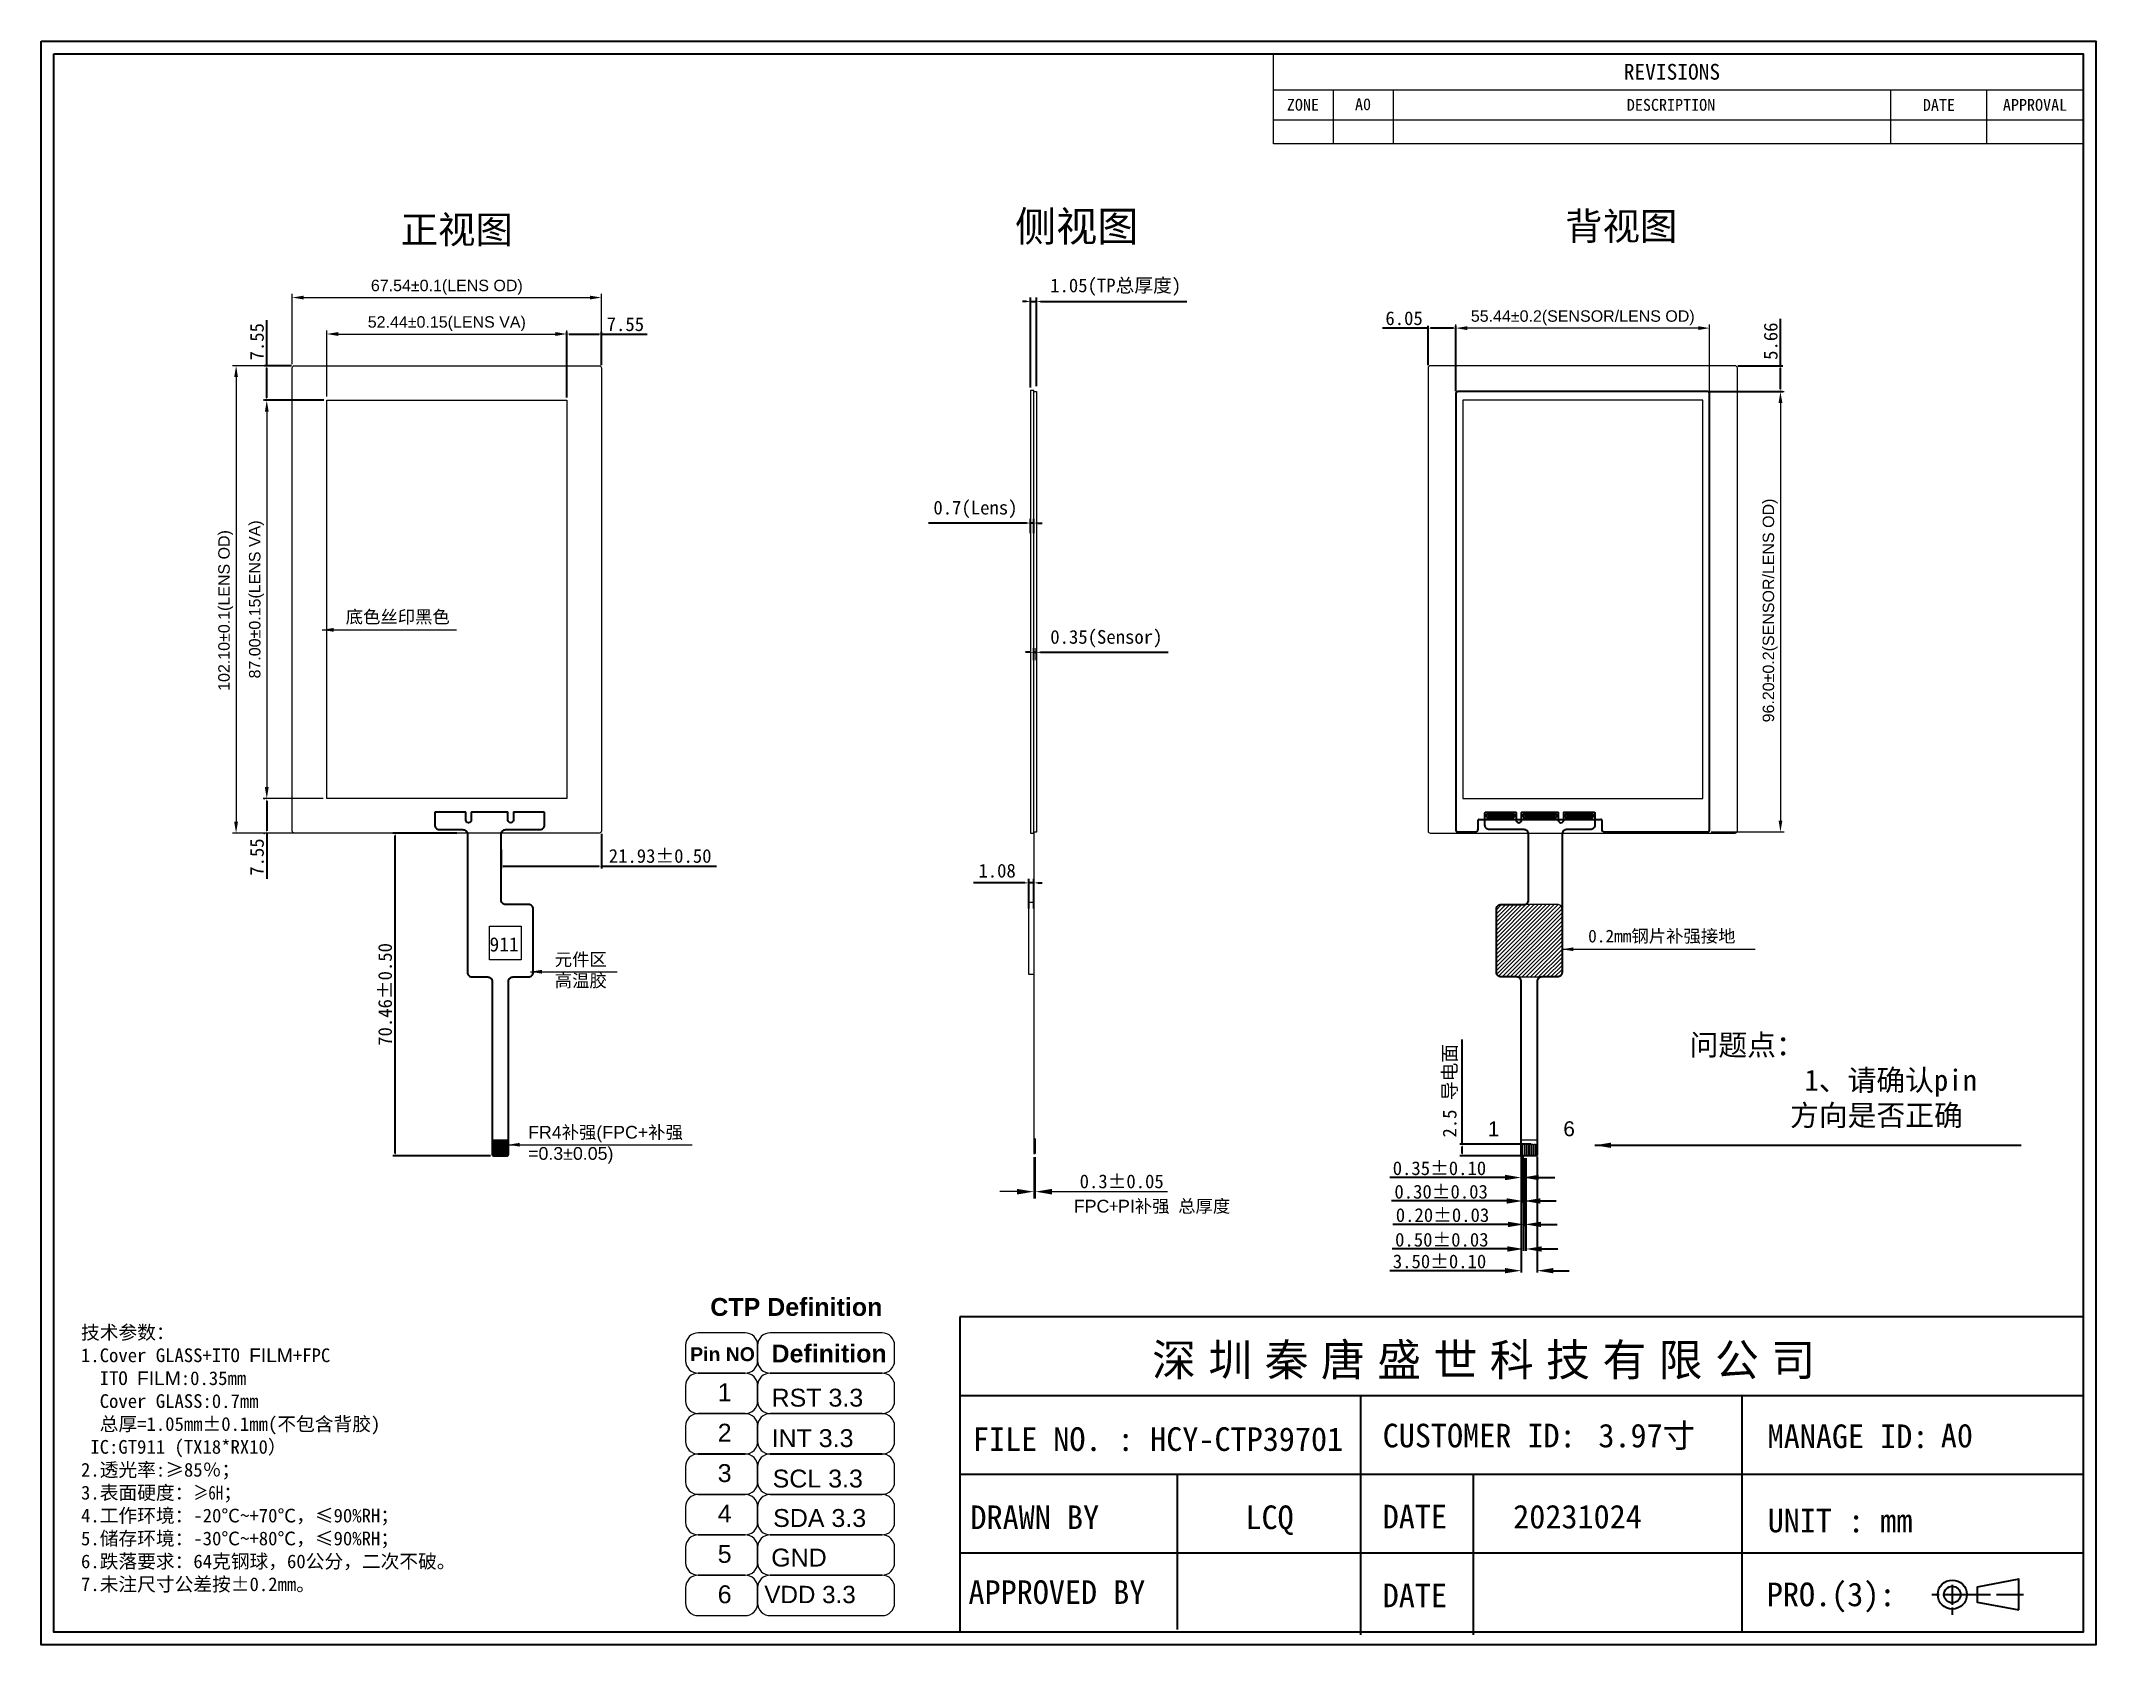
# Model space of a CAD drawing. Header units: millimetres. Extents: x 41784 to 43191, y -4854 to -4504.
# Drawn here: x 41784.4 to 42233.2, y -4854.3 to -4504 of the extents above; entities that cross this region are included whole.
import ezdxf
from ezdxf.lldxf.tags import DXFTag

# ---------------------------------------------------------------- set-up
doc = ezdxf.new("R2010")
doc.units = ezdxf.units.MM
doc.header["$MEASUREMENT"] = 0
doc.header["$PDMODE"] = 3
doc.header["$PDSIZE"] = 0.3125
doc.layers.get('0').update_dxf_attribs({"linetype": 'CONTINUOUS'})
doc.layers.get('Defpoints').update_dxf_attribs({"linetype": 'CONTINUOUS'})
for name, color, linetype in [('COVER LENS', 6, 'CONTINUOUS'), ('FPC', 3, 'CONTINUOUS'), ('sensor OD', 7, 'CONTINUOUS')]:
    doc.layers.add(name, color=color, linetype=linetype)
for name, color, linetype, lineweight in [('DIM', 4, 'CONTINUOUS', 9), ('dim-标注', 3, 'CONTINUOUS', 9), ('图框', 2, 'CONTINUOUS', 25), ('背胶', 2, 'CONTINUOUS', 18)]:
    doc.layers.add(name, color=color, linetype=linetype, lineweight=lineweight)
doc.styles.add('AAAAAA', font='arial.ttf')
doc.styles.add('Arial', font='arial.ttf', dxfattribs={"height": 2.5})
doc.styles.get("Standard").update_dxf_attribs({"font": 'simhei.ttf', "height": 3})
doc.styles.add('TITLE', font='arial.ttf')
doc.styles.add('宋', font='simsun.ttc')
doc.styles.add('宋体', font='', dxfattribs={"height": 3})
doc.styles.add('样式 1', font='arial.ttf', dxfattribs={"height": 3})
doc.styles.get('宋体').set_extended_font_data('SimSun')
tags = doc.linetypes.add('DASHDOT', pattern=[70, 31, -13, 13, -13]).pattern_tags.tags
tags[10:11] = [DXFTag(74, 4), DXFTag(75, 0), DXFTag(340, '0'), DXFTag(46, 0.0), DXFTag(50, 0.0), DXFTag(44, 0.0), DXFTag(45, 0.0)]
tags[8:9] = [DXFTag(74, 4), DXFTag(75, 0), DXFTag(340, '0'), DXFTag(46, 0.0), DXFTag(50, 0.0), DXFTag(44, 0.0), DXFTag(45, 0.0)]
tags[6:7] = [DXFTag(74, 4), DXFTag(75, 0), DXFTag(340, '0'), DXFTag(46, 0.0), DXFTag(50, 0.0), DXFTag(44, 0.0), DXFTag(45, 0.0)]
tags[4:5] = [DXFTag(74, 4), DXFTag(75, 0), DXFTag(340, '0'), DXFTag(46, 0.0), DXFTag(50, 0.0), DXFTag(44, 0.0), DXFTag(45, 0.0)]
doc.dimstyles.new('ISO-25$0', dxfattribs={"dimtxt": 5, "dimasz": 2.5, "dimexe": 0.8, "dimexo": 0.8, "dimtad": 1, "dimzin": 1, "dimdsep": 46, "dimtxsty": 'Arial', "dimcen": 0, "dimclrd": 256, "dimclre": 256, "dimadec": 0, "dimazin": 0, "dimtfac": 1, "dimtofl": 0, "dimtmove": 0, "dimatfit": 3, "dimfxl": 1, "dimtolj": 1, "dimlwd": 13, "dimlwe": 13, "dimarcsym": 0})
doc.dimstyles.new('ISO-25$7', dxfattribs={"dimscale": 0.5, "dimtxt": 2.5, "dimasz": 2, "dimexe": 0.65, "dimexo": 0, "dimtad": 0, "dimdsep": 46, "dimtxsty": 'TITLE', "dimcen": 1.6, "dimclrd": 7, "dimclre": 73, "dimclrt": 7, "dimazin": 0, "dimtfac": 1, "dimtofl": 0, "dimtmove": 0, "dimatfit": 0, "dimfxl": 1, "dimtolj": 1, "dimlwd": 9, "dimlwe": 9, "dimarcsym": 0})
doc.dimstyles.new('ISO-25_WS', dxfattribs={"dimscale": 1.8, "dimtxt": 5, "dimasz": 2.5, "dimexe": 1.25, "dimexo": 0.625, "dimtad": 1, "dimdsep": 46, "dimtxsty": 'Standard', "dimcen": 2.5, "dimadec": 0, "dimazin": 0, "dimtfac": 1, "dimtmove": 0, "dimatfit": 3, "dimfxl": 1, "dimtolj": 1, "dimtzin": 0, "dimarcsym": 0})
doc.dimstyles.get("Standard").update_dxf_attribs({"dimtxt": 0.18, "dimasz": 0.18, "dimexe": 0.18, "dimexo": 0.0625, "dimgap": 0.09, "dimtad": 0, "dimtih": 1, "dimtoh": 1, "dimdec": 4, "dimzin": 0, "dimdsep": 46, "dimtxsty": 'Standard', "dimcen": 0.09, "dimadec": 0, "dimazin": 0, "dimtfac": 1, "dimtdec": 4, "dimtofl": 0, "dimtmove": 0, "dimatfit": 3, "dimfxl": 1, "dimtolj": 1, "dimtzin": 0, "dimarcsym": 0})
doc.dimstyles.new('STANDARD$0', dxfattribs={"dimtxt": 3.5, "dimasz": 3.5, "dimexe": 0.4, "dimexo": 0.4, "dimgap": 0.4, "dimtad": 1, "dimzin": 0, "dimdsep": 46, "dimtxsty": '宋体', "dimcen": 0, "dimadec": 0, "dimazin": 0, "dimtfac": 1, "dimtofl": 0, "dimtmove": 0, "dimatfit": 3, "dimfxl": 1, "dimtolj": 1, "dimtzin": 0, "dimarcsym": 0})

msp = doc.modelspace()

# ---------------------------------------------------------------- texts
at = {"color": 3}
msp.add_text('911', height=3.1221, dxfattribs=at).set_placement((41882.308, -4702.87))
at = {"color": 7, "style": 'Arial'}
msp.add_text(' 深 圳 秦 唐 盛 世 科 技 有 限 公 司', height=7.01715, dxfattribs=at).set_placement((42024.298, -4795.575))
at = {"style": '宋体'}
for s, height, p in [('CUSTOMER ID:', 5.16309, (42077.384, -4811.187)), ('MANAGE ID:', 5.1631, (42161.464, -4811.343)), ('FILE NO. : ', 5.16309, (41987.884, -4811.962)), ('DRAWN BY', 5.1631, (41987.349, -4829.038)), ('DATE', 5.1631, (42077.393, -4828.895)), ('DATE', 5.1631, (42077.393, -4828.895)), ('UNIT : mm', 5.1631, (42161.464, -4829.745)), ('APPROVED BY', 5.16309, (41986.909, -4845.389)), ('DATE', 5.1631, (42077.393, -4846.105)), ('PRO.(3):', 5.1631, (42161.28, -4845.883))]:
    msp.add_text(s, height=height, dxfattribs=at).set_placement(p)
at = {"color": 4, "style": '宋体'}
for s, height, p in [('3.97寸', 5.1631, (42124.493, -4811.187)), ('A0', 5.1631, (42199.284, -4811.187)), ('HCY-CTP39701', 5.16309, (42026.602, -4811.962)), ('LCQ', 5.1631, (42047.406, -4829.038)), ('20231024', 5.1631, (42105.883, -4828.895))]:
    msp.add_text(s, height=height, dxfattribs=at).set_placement(p)
at = {"attachment_point": 1}
for s, insert, char_height, width in [('{\\fSimSun|b0|i0|c134|p54;正视图}', (41862.901, -4542.203), 5.98556, 24.40042), ('{\\fSimSun|b0|i0|c134|p54;侧视图}', (41997.088, -4541.188), 6.58411, 128.45945), ('{\\fSimSun|b0|i0|c134|p54;背视图}', (42117.242, -4541.444), 5.98556, 24.40042), ('{\\fSimSun|b0|i0|c134|p54;\\C1;问题点：\\P        1、请确认pin\\P       方向是否正确}', (42144.415, -4720.983), 4.60888, 186.22479)]:
    msp.add_mtext(s, dxfattribs=dict(at, insert=insert, char_height=char_height, width=width))
at = {"layer": 'DIM', "char_height": 2.7783, "width": 39.4889, "attachment_point": 4, "style": 'AAAAAA'}
for s, insert in [('{\\fSimHei|b0|i0|c134|p2;底色丝印黑色}', (41850.894, -4629.923)), ('{\\fSimSun|b0|i0|c134|p54;0.2mm钢片补强接地}', (42122.256, -4699.663)), ('{\\fSimHei|b0|i0|c134|p2;元件区\\P高温胶}', (41896.559, -4707.081)), ('FR4补强(FPC+补强=0.3%%P0.05)', (41890.738, -4745.088, -31.468)), ('FPC{\\fSimSun|b0|i0|c134|p34;+}PI{\\fSimSun|b0|i0|c134|p34;补强 总厚度}', (42009.927, -4758.663))]:
    msp.add_mtext(s, dxfattribs=dict(at, insert=insert))
at = {"layer": 'DIM', "color": 1, "lineweight": 0, "char_height": 3.25464, "width": 6.60497, "attachment_point": 1, "style": '宋体'}
for s, insert in [('{\\fArial|b0|i0|c0|p34;1}', (42100.353, -4739.969)), ('{\\fArial|b0|i0|c0|p34;6}', (42116.839, -4739.956))]:
    msp.add_mtext(s, dxfattribs=dict(at, insert=insert))
at = {"layer": 'DIM', "lineweight": 0, "style": '宋体'}
for s, insert, char_height, width, attachment_point in [('{\\fArial|b1|i0|c0|p34;CTP Definition}', (41930.525, -4778.558), 3.90647, 41.26587, 1), ('{\\fArial|b1|i0|c0|p34;Definition}', (41943.896, -4788.725), 3.90647, 26.08827, 1), ('{\\fArial|b1|i0|c0|p34;Pin\\fArial|b1|i0|c134|p34; \\fArial|b1|i0|c0|p34;NO\\fArial|b1|i0|c134|p34; }', (41926.139, -4789.321), 3.03264, 14.56666, 1), ('{\\fArial|b0|i0|c0|p34;1}', (41932.147, -4797.199), 3.90647, 7.92779, 1), ('{\\fArial|b0|i0|c0|p32;RST \\fArial|b0|i0|c186|p32;3.3}', (41943.908, -4802.338), 3.90647, 26.37488, 7), ('{\\fArial|b0|i0|c0|p34;2}', (41932.147, -4806.024), 3.90647, 7.92779, 1), ('{\\fArial|b0|i0|c0|p32;INT \\fArial|b0|i0|c186|p32;3.3}', (41943.908, -4811.18), 3.90647, 26.37488, 7), ('{\\fArial|b0|i0|c0|p34;3}', (41932.147, -4814.849), 3.90647, 7.92779, 1), ('{\\fArial|b0|i0|c0|p32;SCL \\fArial|b0|i0|c186|p32;3.3}', (41944.142, -4820.007), 3.90647, 26.37488, 7), ('{\\fArial|b0|i0|c0|p34;4}', (41932.147, -4823.674), 3.90647, 7.92779, 1), ('{\\fArial|b0|i0|c0|p32;SDA \\fArial|b0|i0|c186|p32;3.3}', (41944.25, -4828.623), 3.90647, 26.37488, 7), ('{\\fArial|b0|i0|c0|p34;5}', (41932.147, -4832.499), 3.90647, 7.92779, 1), ('{\\fArial|b0|i0|c0|p32;GND}', (41943.835, -4837.269), 3.90647, 26.37488, 7), ('{\\fArial|b0|i0|c0|p34;6}', (41932.147, -4841.328), 3.90647, 7.92779, 1), ('{\\fArial|b0|i0|c0|p32;\\H1.029x;VDD \\fArial|b0|i0|c186|p32;3.3}', (41942.343, -4845.263), 3.672, 26.37488, 7)]:
    msp.add_mtext(s, dxfattribs=dict(at, insert=insert, char_height=char_height, width=width, attachment_point=attachment_point))
at = {"layer": 'dim-标注', "color": 0, "lineweight": -3, "insert": (41793.085, -4784.572), "char_height": 3, "width": 164.57782, "attachment_point": 1, "style": '宋'}
msp.add_mtext('{\\C4;技术参数：\\P1.Cover GLASS+ITO \\A1;\\fArial|b0|i0|c0|p34;FILM\\A0;\\fSimSun|b0|i0|c134|p2;+FPC\\P  ITO \\A1;\\fArial|b0|i0|c0|p34;FILM\\A0;\\fSimSun|b0|i0|c134|p2;:0.35mm\\P  Cover GLASS:0.7mm \\P  总厚=1.05mm%%P0.1mm(不包含背胶)\\P IC:GT911 (TX18*RX10）\\P2.透光率:≥85％；\\P3.表面硬度：\\W0.8;≥6H\\W1;；\\P4.工作环境：-20℃~+70℃，≤90%RH；\\P5.储存环境：-30℃~+80℃，≤90%RH；\\P6.\\fnsimsun|b0|i0|c134|p49;跌落要求：64克钢球，60公分，二次不破。\\fSimSun|b0|i0|c134|p2;\\P7.未注尺寸公差按±0.2mm。}', dxfattribs=at)
at = {"layer": '图框', "lineweight": 5, "width": 14.99501, "attachment_point": 5, "style": '宋体'}
for s, insert, char_height in [('{\\C2;REVISIONS}', (42140.563, -4510.742), 3.44064), ('ZONE', (42059.967, -4517.94), 2.5805), ('A0', (42073.087, -4517.83), 2.5805), ('DESCRIPTION', (42140.356, -4517.958), 2.58048), ('DATE', (42198.871, -4517.958), 2.5805), ('APPROVAL', (42219.862, -4517.958), 2.5805)]:
    msp.add_mtext(s, dxfattribs=dict(at, insert=insert, char_height=char_height))

# ---------------------------------------------------------------- blocks, each defined once
blk = doc.blocks.new('*D196')
at = {"layer": 'Defpoints', "color": 0, "ltscale": 2}
for p in [(42000.49, -4609.28), (42000.49, -4612.61), (42001.19, -4612.61)]:
    blk.add_point(p, dxfattribs=at)
at = {"layer": 'DIM', "color": 0, "lineweight": -2, "ltscale": 2}
for p, q in [((42000.49, -4611.48), (42000.49, -4608.38)), ((42001.19, -4611.48), (42001.19, -4608.38)), ((41999.59, -4609.28), (41978.19, -4609.28)), ((42001.19, -4609.28), (42000.49, -4609.28)), ((42002.09, -4609.28), (42002.99, -4609.28))]:
    blk.add_line(p, q, dxfattribs=at)
at = {"layer": 'DIM', "color": 0, "ltscale": 2}
for points in [[(41999.59, -4609.13), (41999.59, -4609.43), (42000.49, -4609.28)], [(42002.09, -4609.13), (42002.09, -4609.43), (42001.19, -4609.28)]]:
    blk.add_solid(points, dxfattribs=at)
at = {"layer": 'DIM', "color": 0, "ltscale": 2, "insert": (41988.44, -4606.31), "char_height": 3, "attachment_point": 5}
blk.add_mtext('\\A1;0.7(Lens)', dxfattribs=at)
blk = doc.blocks.new('*D197')
at = {"layer": 'Defpoints', "color": 0, "ltscale": 2}
for p in [(42001.19, -4640.38), (42001.74, -4637.52), (42001.74, -4640.38)]:
    blk.add_point(p, dxfattribs=at)
at = {"layer": 'DIM', "color": 0, "lineweight": -2, "ltscale": 2}
for p, q in [((42000.29, -4637.52), (41999.39, -4637.52)), ((42001.19, -4639.25), (42001.19, -4636.62)), ((42001.19, -4637.52), (42001.74, -4637.52)), ((42001.74, -4639.25), (42001.74, -4636.62)), ((42002.64, -4637.52), (42030.51, -4637.52))]:
    blk.add_line(p, q, dxfattribs=at)
at = {"layer": 'DIM', "color": 0, "ltscale": 2}
for points in [[(42000.29, -4637.37), (42000.29, -4637.67), (42001.19, -4637.52)], [(42002.64, -4637.37), (42002.64, -4637.67), (42001.74, -4637.52)]]:
    blk.add_solid(points, dxfattribs=at)
at = {"layer": 'DIM', "color": 0, "ltscale": 2, "insert": (42017.03, -4634.55), "char_height": 3, "attachment_point": 5}
blk.add_mtext('\\A1;0.35(Sensor)', dxfattribs=at)
blk = doc.blocks.new('*D198')
at = {"layer": 'Defpoints', "color": 0}
for p in [(42001.19, -4746.97), (42001.49, -4746.97), (42001.19, -4755.33)]:
    blk.add_point(p, dxfattribs=at)
at = {"layer": 'DIM', "lineweight": 13}
for p, q in [((42001.19, -4747.77), (42001.19, -4756.83)), ((42001.49, -4747.77), (42001.49, -4756.83)), ((41997.49, -4755.33), (41993.79, -4755.33)), ((42005.19, -4755.33), (42030.37, -4755.33))]:
    blk.add_line(p, q, dxfattribs=at)
at = {"layer": 'DIM'}
for points in [[(41997.49, -4754.72), (41997.49, -4755.95), (42001.19, -4755.33)], [(42005.19, -4754.72), (42005.19, -4755.95), (42001.49, -4755.33)]]:
    blk.add_solid(points, dxfattribs=at)
at = {"layer": 'DIM', "color": 0, "insert": (42020.38, -4753.1), "char_height": 3, "attachment_point": 5, "style": '样式 1'}
blk.add_mtext('\\A1;{\\fSimSun|b0|i0|c134|p34;0.3%%p0.05}', dxfattribs=at)
blk = doc.blocks.new('*D199')
at = {"layer": 'Defpoints', "color": 0, "ltscale": 2}
for p in [(42001.74, -4560.89), (42000.49, -4580.8), (42001.74, -4580.52)]:
    blk.add_point(p, dxfattribs=at)
at = {"layer": 'DIM', "color": 0, "lineweight": -2, "ltscale": 2}
for p, q in [((41999.59, -4560.89), (41998.69, -4560.89)), ((42000.49, -4579.67), (42000.49, -4559.99)), ((42000.49, -4560.89), (42001.74, -4560.89)), ((42001.74, -4579.39), (42001.74, -4559.99)), ((42002.64, -4560.89), (42034.58, -4560.89))]:
    blk.add_line(p, q, dxfattribs=at)
at = {"layer": 'DIM', "color": 0, "ltscale": 2}
for points in [[(41999.59, -4560.74), (41999.59, -4561.04), (42000.49, -4560.89)], [(42002.64, -4560.74), (42002.64, -4561.04), (42001.74, -4560.89)]]:
    blk.add_solid(points, dxfattribs=at)
at = {"layer": 'DIM', "color": 0, "ltscale": 2, "insert": (42019.06, -4557.77), "char_height": 3, "attachment_point": 5}
blk.add_mtext('\\A1;1.05(TP总厚度)', dxfattribs=at)
blk = doc.blocks.new('*D200')
at = {"layer": 'Defpoints', "color": 0}
for p in [(42093.35, -4566.7), (42093.35, -4581.09), (42148.79, -4581.31)]:
    blk.add_point(p, dxfattribs=at)
at = {"layer": 'DIM', "lineweight": 13}
for p, q in [((42093.35, -4580.29), (42093.35, -4565.9)), ((42146.29, -4566.7), (42095.85, -4566.7)), ((42148.79, -4580.51), (42148.79, -4565.9))]:
    blk.add_line(p, q, dxfattribs=at)
at = {"layer": 'DIM'}
for points in [[(42095.85, -4566.29), (42095.85, -4567.12), (42093.35, -4566.7)], [(42146.29, -4566.29), (42146.29, -4567.12), (42148.79, -4566.7)]]:
    blk.add_solid(points, dxfattribs=at)
at = {"layer": 'DIM', "color": 0, "insert": (42121.08, -4564.44), "char_height": 2.5, "attachment_point": 5, "style": 'Arial'}
blk.add_mtext('\\A1;55.44%%P0.2(SENSOR/LENS OD)', dxfattribs=at)
blk = doc.blocks.new('*D201')
at = {"layer": 'Defpoints', "color": 0}
for p in [(42148.09, -4580.57), (42148.3, -4676.76), (42164.26, -4676.76)]:
    blk.add_point(p, dxfattribs=at)
at = {"layer": 'DIM', "lineweight": 13}
for p, q in [((42148.89, -4580.57), (42165.06, -4580.57)), ((42164.26, -4583.07), (42164.26, -4674.26)), ((42149.1, -4676.76), (42165.06, -4676.76))]:
    blk.add_line(p, q, dxfattribs=at)
at = {"layer": 'DIM'}
for points in [[(42163.85, -4583.07), (42164.68, -4583.07), (42164.26, -4580.57)], [(42163.85, -4674.26), (42164.68, -4674.26), (42164.26, -4676.76)]]:
    blk.add_solid(points, dxfattribs=at)
at = {"layer": 'DIM', "color": 0, "insert": (42162, -4628.38), "char_height": 2.5, "attachment_point": 5, "rotation": 90, "style": 'Arial'}
blk.add_mtext('\\A1;96.20%%P0.2(SENSOR/LENS OD)', dxfattribs=at)
blk = doc.blocks.new('*D211')
at = {"layer": 'Defpoints', "color": 0, "ltscale": 2}
for p in [(42000.11, -4687.88), (42000.11, -4694.62), (42001.19, -4694.62)]:
    blk.add_point(p, dxfattribs=at)
at = {"layer": '背胶', "color": 0, "lineweight": -2, "ltscale": 2}
for p, q in [((41999.21, -4687.88), (41988.04, -4687.88)), ((42000.11, -4693.49), (42000.11, -4686.98)), ((42001.19, -4687.88), (42000.11, -4687.88)), ((42001.19, -4693.49), (42001.19, -4686.98)), ((42002.09, -4687.88), (42002.99, -4687.88))]:
    blk.add_line(p, q, dxfattribs=at)
at = {"layer": '背胶', "color": 0, "ltscale": 2}
for points in [[(41999.21, -4687.73), (41999.21, -4688.03), (42000.11, -4687.88)], [(42002.09, -4687.73), (42002.09, -4688.03), (42001.19, -4687.88)]]:
    blk.add_solid(points, dxfattribs=at)
at = {"layer": '背胶', "color": 0, "ltscale": 2, "insert": (41993.17, -4685.24), "char_height": 3, "attachment_point": 5}
blk.add_mtext('\\A1;1.08', dxfattribs=at)
blk = doc.blocks.new('*D202')
at = {"layer": 'Defpoints', "color": 0}
for p in [(41899.2, -4567.99), (41846.76, -4582.46), (41899.2, -4582.46)]:
    blk.add_point(p, dxfattribs=at)
at = {"layer": 'DIM', "lineweight": 13}
for p, q in [((41846.76, -4581.66), (41846.76, -4567.19)), ((41849.26, -4567.99), (41896.7, -4567.99)), ((41899.2, -4581.66), (41899.2, -4567.19))]:
    blk.add_line(p, q, dxfattribs=at)
at = {"layer": 'DIM'}
for points in [[(41849.26, -4567.57), (41849.26, -4568.41), (41846.76, -4567.99)], [(41896.7, -4567.57), (41896.7, -4568.41), (41899.2, -4567.99)]]:
    blk.add_solid(points, dxfattribs=at)
at = {"layer": 'DIM', "color": 0, "insert": (41872.98, -4565.73), "char_height": 2.5, "attachment_point": 5, "style": 'Arial'}
blk.add_mtext('\\A1;52.44%%P0.15(LENS VA)', dxfattribs=at)
blk = doc.blocks.new('*D203')
at = {"layer": 'Defpoints', "color": 0}
for p in [(41906.75, -4560.03), (41839.21, -4575.41), (41906.75, -4575.41)]:
    blk.add_point(p, dxfattribs=at)
at = {"layer": 'DIM', "lineweight": 13}
for p, q in [((41839.21, -4574.61), (41839.21, -4559.23)), ((41906.75, -4574.61), (41906.75, -4559.23)), ((41841.71, -4560.03), (41904.25, -4560.03))]:
    blk.add_line(p, q, dxfattribs=at)
at = {"layer": 'DIM'}
for points in [[(41841.71, -4559.61), (41841.71, -4560.44), (41839.21, -4560.03)], [(41904.25, -4559.61), (41904.25, -4560.44), (41906.75, -4560.03)]]:
    blk.add_solid(points, dxfattribs=at)
at = {"layer": 'DIM', "color": 0, "insert": (41872.98, -4557.76), "char_height": 2.5, "attachment_point": 5, "style": 'Arial'}
blk.add_mtext('\\A1;67.54%%P0.1(LENS OD)', dxfattribs=at)
blk = doc.blocks.new('*D204')
at = {"layer": 'Defpoints', "color": 0}
for p in [(41846.76, -4582.46), (41833.66, -4669.46), (41846.76, -4669.46)]:
    blk.add_point(p, dxfattribs=at)
at = {"layer": 'DIM', "lineweight": 13}
for p, q in [((41845.96, -4582.46), (41832.86, -4582.46)), ((41833.66, -4584.96), (41833.66, -4666.96)), ((41845.96, -4669.46), (41832.86, -4669.46))]:
    blk.add_line(p, q, dxfattribs=at)
at = {"layer": 'DIM'}
for points in [[(41833.24, -4584.96), (41834.08, -4584.96), (41833.66, -4582.46)], [(41833.24, -4666.96), (41834.08, -4666.96), (41833.66, -4669.46)]]:
    blk.add_solid(points, dxfattribs=at)
at = {"layer": 'DIM', "color": 0, "insert": (41831.4, -4625.96), "char_height": 2.5, "attachment_point": 5, "rotation": 90, "style": 'Arial'}
blk.add_mtext('\\A1;87.00%%P0.15(LENS VA)', dxfattribs=at)
blk = doc.blocks.new('*D205')
at = {"layer": 'Defpoints', "color": 0}
for p in [(41839.71, -4574.91), (41826.96, -4677.01), (41845.72, -4677.01)]:
    blk.add_point(p, dxfattribs=at)
at = {"layer": 'DIM', "lineweight": 13}
for p, q in [((41838.91, -4574.91), (41826.16, -4574.91)), ((41826.96, -4577.41), (41826.96, -4674.51)), ((41844.92, -4677.01), (41826.16, -4677.01))]:
    blk.add_line(p, q, dxfattribs=at)
at = {"layer": 'DIM'}
for points in [[(41826.54, -4577.41), (41827.37, -4577.41), (41826.96, -4574.91)], [(41826.54, -4674.51), (41827.37, -4674.51), (41826.96, -4677.01)]]:
    blk.add_solid(points, dxfattribs=at)
at = {"layer": 'DIM', "color": 0, "insert": (41824.69, -4628.38), "char_height": 2.5, "attachment_point": 5, "rotation": 90, "style": 'Arial'}
blk.add_mtext('\\A1;102.10%%P0.1(LENS OD)', dxfattribs=at)
blk = doc.blocks.new('*D206')
at = {"layer": 'Defpoints', "color": 0}
for p in [(42107.63, -4747.26), (42107.98, -4747.26), (42107.63, -4752.24)]:
    blk.add_point(p, dxfattribs=at)
at = {"layer": 'DIM', "color": 0, "lineweight": -2}
for p, q in [((42107.63, -4747.66), (42107.63, -4752.64)), ((42107.98, -4747.66), (42107.98, -4752.64))]:
    blk.add_line(p, q, dxfattribs=at)
at = {"layer": 'DIM', "color": 4, "lineweight": -2}
for p, q in [((42104.13, -4752.24), (42078.92, -4752.24)), ((42111.48, -4752.24), (42114.98, -4752.24))]:
    blk.add_line(p, q, dxfattribs=at)
at = {"layer": 'DIM', "color": 4}
for points in [[(42104.13, -4751.65), (42104.13, -4752.82), (42107.63, -4752.24)], [(42111.48, -4751.65), (42111.48, -4752.82), (42107.98, -4752.24)]]:
    blk.add_solid(points, dxfattribs=at)
at = {"layer": 'DIM', "color": 4, "insert": (42089.78, -4750.23), "char_height": 3, "attachment_point": 5, "style": '宋体'}
blk.add_mtext('\\A1;0.35±0.10', dxfattribs=at)
blk = doc.blocks.new('*D207')
at = {"layer": 'Defpoints', "color": 0}
for p in [(42107.98, -4747.58), (42108.28, -4747.58), (42107.98, -4757.37)]:
    blk.add_point(p, dxfattribs=at)
at = {"layer": 'DIM', "color": 0, "lineweight": -2}
for p, q in [((42107.98, -4747.98), (42107.98, -4757.77)), ((42108.28, -4747.98), (42108.28, -4757.77))]:
    blk.add_line(p, q, dxfattribs=at)
at = {"layer": 'DIM', "color": 4, "lineweight": -2}
for p, q in [((42104.48, -4757.37), (42079.32, -4757.37)), ((42111.78, -4757.37), (42115.28, -4757.37))]:
    blk.add_line(p, q, dxfattribs=at)
at = {"layer": 'DIM', "color": 4}
for points in [[(42104.48, -4756.78), (42104.48, -4757.95), (42107.98, -4757.37)], [(42111.78, -4756.78), (42111.78, -4757.95), (42108.28, -4757.37)]]:
    blk.add_solid(points, dxfattribs=at)
at = {"layer": 'DIM', "color": 4, "insert": (42090.15, -4755.36), "char_height": 3, "attachment_point": 5, "style": '宋体'}
blk.add_mtext('\\A1;0.30±0.03', dxfattribs=at)
blk = doc.blocks.new('*D208')
at = {"layer": 'Defpoints', "color": 0}
for p in [(42108.28, -4747.58), (42108.48, -4747.58), (42108.28, -4762.48)]:
    blk.add_point(p, dxfattribs=at)
at = {"layer": 'DIM', "color": 0, "lineweight": -2}
for p, q in [((42108.28, -4747.98), (42108.28, -4762.88)), ((42108.48, -4747.98), (42108.48, -4762.88))]:
    blk.add_line(p, q, dxfattribs=at)
at = {"layer": 'DIM', "color": 4, "lineweight": -2}
for p, q in [((42104.78, -4762.48), (42079.62, -4762.48)), ((42111.98, -4762.48), (42115.48, -4762.48))]:
    blk.add_line(p, q, dxfattribs=at)
at = {"layer": 'DIM', "color": 4}
for points in [[(42104.78, -4761.9), (42104.78, -4763.07), (42108.28, -4762.48)], [(42111.98, -4761.9), (42111.98, -4763.07), (42108.48, -4762.48)]]:
    blk.add_solid(points, dxfattribs=at)
at = {"layer": 'DIM', "color": 4, "insert": (42090.45, -4760.47), "char_height": 3, "attachment_point": 5, "style": '宋体'}
blk.add_mtext('\\A1;0.20±0.03', dxfattribs=at)
blk = doc.blocks.new('*D209')
at = {"layer": 'Defpoints', "color": 0}
for p in [(42108.13, -4747.58), (42108.63, -4747.58), (42108.13, -4767.85)]:
    blk.add_point(p, dxfattribs=at)
at = {"layer": 'DIM', "color": 0, "lineweight": -2}
for p, q in [((42108.13, -4747.98), (42108.13, -4768.25)), ((42108.63, -4747.98), (42108.63, -4768.25))]:
    blk.add_line(p, q, dxfattribs=at)
at = {"layer": 'DIM', "color": 4, "lineweight": -2}
for p, q in [((42104.63, -4767.85), (42079.47, -4767.85)), ((42112.13, -4767.85), (42115.63, -4767.85))]:
    blk.add_line(p, q, dxfattribs=at)
at = {"layer": 'DIM', "color": 4}
for points in [[(42104.63, -4767.27), (42104.63, -4768.44), (42108.13, -4767.85)], [(42112.13, -4767.27), (42112.13, -4768.44), (42108.63, -4767.85)]]:
    blk.add_solid(points, dxfattribs=at)
at = {"layer": 'DIM', "color": 4, "insert": (42090.3, -4765.85), "char_height": 3, "attachment_point": 5, "style": '宋体'}
blk.add_mtext('\\A1;0.50±0.03', dxfattribs=at)
blk = doc.blocks.new('*D210')
at = {"layer": 'Defpoints', "color": 0}
for p in [(42107.63, -4747.26), (42111.13, -4747.28), (42107.63, -4772.59)]:
    blk.add_point(p, dxfattribs=at)
at = {"layer": 'DIM', "color": 0, "lineweight": -2}
for p, q in [((42107.63, -4747.66), (42107.63, -4772.99)), ((42111.13, -4747.68), (42111.13, -4772.99))]:
    blk.add_line(p, q, dxfattribs=at)
at = {"layer": 'DIM', "color": 4, "lineweight": -2}
for p, q in [((42104.13, -4772.59), (42078.97, -4772.59)), ((42114.63, -4772.59), (42118.13, -4772.59))]:
    blk.add_line(p, q, dxfattribs=at)
at = {"layer": 'DIM', "color": 4}
for points in [[(42104.13, -4772.01), (42104.13, -4773.17), (42107.63, -4772.59)], [(42114.63, -4772.01), (42114.63, -4773.17), (42111.13, -4772.59)]]:
    blk.add_solid(points, dxfattribs=at)
at = {"layer": 'DIM', "color": 4, "insert": (42089.8, -4770.58), "char_height": 3, "attachment_point": 5, "style": '宋体'}
blk.add_mtext('\\A1;3.50±0.10', dxfattribs=at)
blk = doc.blocks.new('*D212')
at = {"layer": 'Defpoints', "color": 0, "ltscale": 2}
for p in [(42094.75, -4744.98), (42110.45, -4744.98), (42110.45, -4747.48)]:
    blk.add_point(p, dxfattribs=at)
at = {"layer": 'DIM', "color": 0, "lineweight": -2, "ltscale": 2}
for p, q in [((42094.75, -4744.98), (42094.75, -4722.09)), ((42109.83, -4744.98), (42094.25, -4744.98)), ((42109.83, -4747.48), (42094.25, -4747.48)), ((42094.75, -4746.98), (42094.75, -4745.48))]:
    blk.add_line(p, q, dxfattribs=at)
at = {"layer": 'DIM', "color": 0, "ltscale": 2}
for points in [[(42094.67, -4745.48), (42094.84, -4745.48), (42094.75, -4744.98)], [(42094.67, -4746.98), (42094.84, -4746.98), (42094.75, -4747.48)]]:
    blk.add_solid(points, dxfattribs=at)
at = {"layer": 'DIM', "color": 0, "ltscale": 2, "insert": (42092.16, -4733.29), "char_height": 3, "attachment_point": 5, "rotation": 90}
blk.add_mtext('\\A1;2.5 导电面', dxfattribs=at)
blk = doc.blocks.new('*D193')
at = {"layer": 'Defpoints', "color": 0, "ltscale": 2}
for p in [(41861.71, -4677.01), (41875.77, -4677.01), (41883.12, -4747.48)]:
    blk.add_point(p, dxfattribs=at)
at = {"layer": 'DIM', "color": 0, "lineweight": -2, "ltscale": 2}
for p, q in [((41875.14, -4677.01), (41861.21, -4677.01)), ((41861.71, -4746.98), (41861.71, -4677.51)), ((41882.49, -4747.48), (41861.21, -4747.48))]:
    blk.add_line(p, q, dxfattribs=at)
at = {"layer": 'DIM', "color": 0, "ltscale": 2}
for points in [[(41861.63, -4677.51), (41861.8, -4677.51), (41861.71, -4677.01)], [(41861.63, -4746.98), (41861.8, -4746.98), (41861.71, -4747.48)]]:
    blk.add_solid(points, dxfattribs=at)
at = {"layer": 'DIM', "color": 0, "ltscale": 2, "insert": (41859.51, -4712.25), "char_height": 3, "attachment_point": 5, "rotation": 90}
blk.add_mtext('\\A1;70.46±0.50', dxfattribs=at)
blk = doc.blocks.new('*D194')
at = {"layer": 'Defpoints', "color": 0, "ltscale": 2}
for p in [(41884.82, -4679.93), (41906.75, -4676.51), (41906.75, -4684.22)]:
    blk.add_point(p, dxfattribs=at)
at = {"layer": 'DIM', "color": 0, "lineweight": -2, "ltscale": 2}
for p, q in [((41884.82, -4680.56), (41884.82, -4684.72)), ((41906.75, -4677.14), (41906.75, -4684.72)), ((41885.32, -4684.22), (41906.25, -4684.22)), ((41906.75, -4684.22), (41931.89, -4684.22))]:
    blk.add_line(p, q, dxfattribs=at)
at = {"layer": 'DIM', "color": 0, "ltscale": 2}
for points in [[(41885.32, -4684.14), (41885.32, -4684.31), (41884.82, -4684.22)], [(41906.25, -4684.14), (41906.25, -4684.31), (41906.75, -4684.22)]]:
    blk.add_solid(points, dxfattribs=at)
at = {"layer": 'DIM', "color": 0, "ltscale": 2, "insert": (41919.57, -4682.02), "char_height": 3, "attachment_point": 5}
blk.add_mtext('\\A1;21.93±0.50', dxfattribs=at)
blk = doc.blocks.new('*D195')
at = {"layer": 'Defpoints', "color": 0, "linetype": 'ByBlock', "ltscale": 2}
for p in [(41833.66, -4669.46), (41833.66, -4677.01), (41833.66, -4677.01)]:
    blk.add_point(p, dxfattribs=at)
at = {"layer": 'DIM', "color": 0, "linetype": 'ByBlock', "lineweight": -2, "ltscale": 2}
for p, q in [((41833.03, -4669.46), (41833.16, -4669.46)), ((41833.03, -4677.01), (41833.16, -4677.01))]:
    blk.add_line(p, q, dxfattribs=at)
at = {"layer": 'DIM', "color": 0, "lineweight": -2, "ltscale": 2}
for p, q in [((41833.66, -4669.96), (41833.66, -4676.51)), ((41833.66, -4677.01), (41833.66, -4686.97))]:
    blk.add_line(p, q, dxfattribs=at)
at = {"layer": 'DIM', "color": 0, "linetype": 'ByBlock', "ltscale": 2}
for points in [[(41833.58, -4669.96), (41833.74, -4669.96), (41833.66, -4669.46)], [(41833.58, -4676.51), (41833.74, -4676.51), (41833.66, -4677.01)]]:
    blk.add_solid(points, dxfattribs=at)
at = {"layer": 'DIM', "color": 0, "linetype": 'ByBlock', "ltscale": 2, "insert": (41831.53, -4682.24), "char_height": 3, "attachment_point": 5, "rotation": 90}
blk.add_mtext('\\A1;7.55', dxfattribs=at)
blk = doc.blocks.new('*D214')
at = {"layer": 'Defpoints', "color": 0, "linetype": 'ByBlock', "ltscale": 2}
for p in [(41906.75, -4567.99), (41906.75, -4575.41), (41899.2, -4582.46)]:
    blk.add_point(p, dxfattribs=at)
at = {"layer": 'DIM', "color": 0, "linetype": 'ByBlock', "lineweight": -2, "ltscale": 2}
for p, q in [((41899.2, -4581.84), (41899.2, -4567.49)), ((41906.75, -4574.79), (41906.75, -4567.49))]:
    blk.add_line(p, q, dxfattribs=at)
at = {"layer": 'DIM', "color": 0, "lineweight": -2, "ltscale": 2}
for p, q in [((41899.7, -4567.99), (41906.25, -4567.99)), ((41906.75, -4567.99), (41916.71, -4567.99))]:
    blk.add_line(p, q, dxfattribs=at)
at = {"layer": 'DIM', "color": 0, "linetype": 'ByBlock', "ltscale": 2}
for points in [[(41899.7, -4567.91), (41899.7, -4568.07), (41899.2, -4567.99)], [(41906.25, -4567.91), (41906.25, -4568.07), (41906.75, -4567.99)]]:
    blk.add_solid(points, dxfattribs=at)
at = {"layer": 'DIM', "color": 0, "linetype": 'ByBlock', "ltscale": 2, "insert": (41911.98, -4565.87), "char_height": 3, "attachment_point": 5}
blk.add_mtext('\\A1;7.55', dxfattribs=at)
blk = doc.blocks.new('*D215')
at = {"layer": 'Defpoints', "color": 0, "linetype": 'ByBlock', "ltscale": 2}
for p in [(41833.66, -4574.91), (41839.71, -4574.91), (41846.76, -4582.46)]:
    blk.add_point(p, dxfattribs=at)
at = {"layer": 'DIM', "color": 0, "lineweight": -2, "ltscale": 2}
for p, q in [((41833.66, -4574.91), (41833.66, -4564.95)), ((41833.66, -4581.96), (41833.66, -4575.41))]:
    blk.add_line(p, q, dxfattribs=at)
at = {"layer": 'DIM', "color": 0, "linetype": 'ByBlock', "lineweight": -2, "ltscale": 2}
for p, q in [((41839.09, -4574.91), (41833.16, -4574.91)), ((41846.14, -4582.46), (41833.16, -4582.46))]:
    blk.add_line(p, q, dxfattribs=at)
at = {"layer": 'DIM', "color": 0, "linetype": 'ByBlock', "ltscale": 2}
for points in [[(41833.58, -4575.41), (41833.74, -4575.41), (41833.66, -4574.91)], [(41833.58, -4581.96), (41833.74, -4581.96), (41833.66, -4582.46)]]:
    blk.add_solid(points, dxfattribs=at)
at = {"layer": 'DIM', "color": 0, "linetype": 'ByBlock', "ltscale": 2, "insert": (41831.53, -4569.68), "char_height": 3, "attachment_point": 5, "rotation": 90}
blk.add_mtext('\\A1;7.55', dxfattribs=at)
blk = doc.blocks.new('*D216')
at = {"layer": 'Defpoints', "color": 0, "linetype": 'ByBlock', "ltscale": 2}
for p in [(42154.34, -4574.91), (42164.26, -4574.91), (42148.09, -4580.57)]:
    blk.add_point(p, dxfattribs=at)
at = {"layer": 'DIM', "color": 0, "lineweight": -2, "ltscale": 2}
for p, q in [((42164.26, -4574.91), (42164.26, -4564.7)), ((42164.26, -4580.07), (42164.26, -4575.41))]:
    blk.add_line(p, q, dxfattribs=at)
at = {"layer": 'DIM', "color": 0, "linetype": 'ByBlock', "lineweight": -2, "ltscale": 2}
for p, q in [((42154.97, -4574.91), (42164.76, -4574.91)), ((42148.71, -4580.57), (42164.76, -4580.57))]:
    blk.add_line(p, q, dxfattribs=at)
at = {"layer": 'DIM', "color": 0, "linetype": 'ByBlock', "ltscale": 2}
for points in [[(42164.18, -4575.41), (42164.35, -4575.41), (42164.26, -4574.91)], [(42164.18, -4580.07), (42164.35, -4580.07), (42164.26, -4580.57)]]:
    blk.add_solid(points, dxfattribs=at)
at = {"layer": 'DIM', "color": 0, "linetype": 'ByBlock', "ltscale": 2, "insert": (42162.14, -4569.56), "char_height": 3, "attachment_point": 5, "rotation": 90}
blk.add_mtext('\\A1;5.66', dxfattribs=at)
blk = doc.blocks.new('*D217')
at = {"layer": 'Defpoints', "color": 0, "linetype": 'ByBlock', "ltscale": 2}
for p in [(42087.3, -4566.7), (42087.3, -4575.41), (42093.35, -4581.09)]:
    blk.add_point(p, dxfattribs=at)
at = {"layer": 'DIM', "color": 0, "lineweight": -2, "ltscale": 2}
for p, q in [((42087.3, -4566.7), (42077.31, -4566.7)), ((42092.85, -4566.7), (42087.8, -4566.7))]:
    blk.add_line(p, q, dxfattribs=at)
at = {"layer": 'DIM', "color": 0, "linetype": 'ByBlock', "lineweight": -2, "ltscale": 2}
for p, q in [((42087.3, -4574.79), (42087.3, -4566.2)), ((42093.35, -4580.46), (42093.35, -4566.2))]:
    blk.add_line(p, q, dxfattribs=at)
at = {"layer": 'DIM', "color": 0, "linetype": 'ByBlock', "ltscale": 2}
for points in [[(42087.8, -4566.62), (42087.8, -4566.79), (42087.3, -4566.7)], [(42092.85, -4566.62), (42092.85, -4566.79), (42093.35, -4566.7)]]:
    blk.add_solid(points, dxfattribs=at)
at = {"layer": 'DIM', "color": 0, "linetype": 'ByBlock', "ltscale": 2, "insert": (42082.06, -4564.56), "char_height": 3, "attachment_point": 5}
blk.add_mtext('\\A1;6.05', dxfattribs=at)

# ---------------------------------------------------------------- dimensions: what is measured, and where the dimension line sits
at = {"layer": 'DIM'}
dim = msp.add_linear_dim(base=(41906.751, -4560.027), p1=(41839.211, -4575.412), p2=(41906.751, -4575.412), text='<>%%P0.1(LENS OD)', dimstyle='ISO-25$0', dxfattribs=at)
dim.commit()
dim.dimension.update_dxf_attribs({"geometry": '*D203', "text_midpoint": (41872.981, -4557.762)})
at = {"layer": 'DIM', "color": 4, "ltscale": 2}
for base, p1, p2, text, picture, middle in [((42001.74, -4560.894), (42000.49, -4580.8), (42001.74, -4580.518), '1.05(TP总厚度)', '*D199', (42019.058, -4557.772)), ((42000.49, -4609.284), (42001.19, -4612.609), (42000.49, -4612.609), '<>(Lens)', '*D196', (41988.438, -4606.314)), ((42001.74, -4637.52), (42001.19, -4640.377), (42001.74, -4640.377), '0.35(Sensor)', '*D197', (42017.027, -4634.549))]:
    dim = msp.add_linear_dim(base=base, p1=p1, p2=p2, text=text, dimstyle='ISO-25_WS', override={"dimasz": 0.5, "dimexe": 0.5, "dimarcsym": 1}, dxfattribs=at)
    dim.commit()
    dim.dimension.update_dxf_attribs({"geometry": picture, "text_midpoint": middle})
at = {"layer": 'DIM'}
dim = msp.add_linear_dim(base=(41899.201, -4567.991), p1=(41846.761, -4582.462), p2=(41899.201, -4582.462), text='<>%%P0.15(LENS VA)', dimstyle='ISO-25$0', dxfattribs=at)
dim.commit()
dim.dimension.update_dxf_attribs({"geometry": '*D202', "text_midpoint": (41872.984, -4567.991), "dimtype": 160})
at = {"layer": 'DIM', "color": 4, "linetype": 'ByBlock', "ltscale": 2}
for base, p1, p2, picture, middle in [((41906.751, -4567.991), (41899.201, -4582.462), (41906.751, -4575.412), '*D214', (41911.98, -4565.866)), ((42087.303, -4566.703), (42093.349, -4581.087), (42087.303, -4575.412), '*D217', (42082.057, -4564.561))]:
    dim = msp.add_linear_dim(base=base, p1=p1, p2=p2, dimstyle='ISO-25_WS', override={"dimscale": 1, "dimasz": 0.5, "dimexe": 0.5}, dxfattribs=at)
    dim.commit()
    dim.dimension.update_dxf_attribs({"geometry": picture, "text_midpoint": middle})
at = {"layer": 'DIM'}
for base, p1, p2, angle, text, picture, middle in [((42093.349, -4566.703), (42148.791, -4581.313), (42093.349, -4581.087), 180, '<>%%P0.2(SENSOR/LENS OD)', '*D200', (42121.075, -4566.703)), ((41826.957, -4677.013), (41839.711, -4574.912), (41845.718, -4677.013), 90, '<>%%P0.1(LENS OD)', '*D205', (41826.957, -4628.384)), ((42164.2628, -4676.7635), (42148.0867, -4580.5682), (42148.2954, -4676.7635), 90, '<>%%P0.2(SENSOR/LENS OD)', '*D201', (42164.2628, -4628.384)), ((41833.66, -4669.462), (41846.761, -4582.462), (41846.761, -4669.462), 90, '<>%%P0.15(LENS VA)', '*D204', (41833.66, -4625.964))]:
    dim = msp.add_linear_dim(base=base, p1=p1, p2=p2, angle=angle, text=text, dimstyle='ISO-25$0', dxfattribs=at)
    dim.commit()
    dim.dimension.update_dxf_attribs({"geometry": picture, "text_midpoint": middle, "dimtype": 160})
at = {"layer": 'DIM', "color": 4, "linetype": 'ByBlock', "ltscale": 2}
for base, p1, p2, picture, middle in [((41833.66, -4574.912), (41846.761, -4582.462), (41839.711, -4574.912), '*D215', (41831.535, -4569.683)), ((42164.263, -4574.912), (42148.087, -4580.568), (42154.343, -4574.912), '*D216', (42162.138, -4569.557)), ((41833.66, -4677.013), (41833.66, -4669.462), (41833.66, -4677.013), '*D195', (41831.535, -4682.242))]:
    dim = msp.add_linear_dim(base=base, p1=p1, p2=p2, angle=90, dimstyle='ISO-25_WS', override={"dimscale": 1, "dimasz": 0.5, "dimexe": 0.5}, dxfattribs=at)
    dim.commit()
    dim.dimension.update_dxf_attribs({"geometry": picture, "text_midpoint": middle})
at = {"layer": 'DIM', "color": 4, "ltscale": 2}
dim = msp.add_linear_dim(base=(41861.7125, -4677.0135), p1=(41883.1197, -4747.4781), p2=(41875.768, -4677.0135), angle=90, dimstyle='ISO-25_WS', override={"dimscale": 1, "dimasz": 0.5, "dimexe": 0.5, "dimgap": 0.625, "dimtol": 1, "dimlim": 0, "dimtp": 0.5, "dimtm": 0.5}, dxfattribs=at)
dim.commit()
dim.dimension.update_dxf_attribs({"geometry": '*D193', "text_midpoint": (41859.5117, -4712.2458)})
dim = msp.add_linear_dim(base=(41906.751, -4684.222), p1=(41884.817, -4679.933), p2=(41906.751, -4676.512), dimstyle='ISO-25_WS', override={"dimscale": 1, "dimasz": 0.5, "dimexe": 0.5, "dimtol": 1, "dimtp": 0.5, "dimtm": 0.5}, dxfattribs=at)
dim.commit()
dim.dimension.update_dxf_attribs({"geometry": '*D194', "text_midpoint": (41919.572, -4682.021)})
dim = msp.add_linear_dim(base=(42094.754, -4744.978), p1=(42110.453, -4747.478), p2=(42110.453, -4744.978), angle=90, text='<> 导电面', dimstyle='ISO-25_WS', override={"dimscale": 1, "dimasz": 0.5, "dimexe": 0.5}, dxfattribs=at)
dim.commit()
dim.dimension.update_dxf_attribs({"geometry": '*D212', "text_midpoint": (42094.754, -4733.286), "dimtype": 160})
at = {"layer": 'DIM'}
dim = msp.add_linear_dim(base=(42001.19, -4755.332), p1=(42001.49, -4746.971), p2=(42001.19, -4746.971), text='{\\fSimSun|b0|i0|c134|p34;0.3%%p0.05}', dimstyle='ISO-25$0', override={"dimasz": 3.7, "dimexe": 1.5, "dimtxsty": '样式 1'}, dxfattribs=at)
dim.commit()
dim.dimension.update_dxf_attribs({"geometry": '*D198', "text_midpoint": (42020.379, -4755.332), "dimtype": 160})
dim = msp.add_linear_dim(base=(42107.634, -4752.236), p1=(42107.984, -4747.259), p2=(42107.634, -4747.259), dimstyle='STANDARD$0', override={"dimtxt": 3, "dimtxsty": '宋体', "dimclrd": 4, "dimclrt": 4, "dimtol": 1, "dimtp": 0.1, "dimtm": 0.1}, dxfattribs=at)
dim.commit()
dim.dimension.update_dxf_attribs({"geometry": '*D206', "text_midpoint": (42089.776, -4750.228)})
for base, p1, p2, override, picture, middle in [((42107.634, -4772.59), (42111.134, -4747.278), (42107.634, -4747.259), {"dimtxt": 3, "dimtxsty": '宋体', "dimclrd": 4, "dimclrt": 4, "dimtol": 1, "dimtp": 0.1, "dimtm": 0.1}, '*D210', (42089.801, -4772.59)), ((42107.984, -4757.367), (42108.284, -4747.576), (42107.984, -4747.576), {"dimtxt": 3, "dimtxsty": '宋体', "dimclrd": 4, "dimclrt": 4, "dimtol": 1, "dimtp": 0.03, "dimtm": 0.03}, '*D207', (42090.151, -4757.367)), ((42108.134, -4767.854), (42108.634, -4747.576), (42108.134, -4747.576), {"dimtxt": 3, "dimtxsty": '宋体', "dimclrd": 4, "dimclrt": 4, "dimtol": 1, "dimtp": 0.03, "dimtm": 0.03}, '*D209', (42090.301, -4767.854)), ((42108.284, -4762.482), (42108.484, -4747.576), (42108.284, -4747.576), {"dimtxt": 3, "dimtxsty": '宋体', "dimclrd": 4, "dimclrt": 4, "dimtol": 1, "dimtp": 0.03, "dimtm": 0.03}, '*D208', (42090.451, -4762.482))]:
    dim = msp.add_linear_dim(base=base, p1=p1, p2=p2, dimstyle='STANDARD$0', override=override, dxfattribs=at)
    dim.commit()
    dim.dimension.update_dxf_attribs({"geometry": picture, "text_midpoint": middle, "dimtype": 160})
at = {"layer": '背胶', "color": 4, "ltscale": 2}
dim = msp.add_linear_dim(base=(42000.109, -4687.882), p1=(42001.19, -4694.619), p2=(42000.109, -4694.619), dimstyle='ISO-25_WS', override={"dimasz": 0.5, "dimexe": 0.5, "dimarcsym": 1}, dxfattribs=at)
dim.commit()
dim.dimension.update_dxf_attribs({"geometry": '*D211', "text_midpoint": (41993.173, -4685.24)})

# ---------------------------------------------------------------- hatches: boundary and pattern name
at = {"layer": '背胶', "ltscale": 2}
h = msp.add_hatch(dxfattribs=at)
h.set_pattern_fill('ANSI31', color=4, scale=5, style=0)
h.set_pattern_definition([(45, (828.95935, 20.56134), (-0.441941738, 0.441941738), [])])
h.paths.add_polyline_path([(42102.215, -4707.427, 0.4142136), (42103.215, -4708.427), (42115.554, -4708.427, 0.4142136), (42116.554, -4707.427), (42116.554, -4693.603, 0.4142136), (42115.554, -4692.603), (42103.215, -4692.603, 0.4142136), (42102.215, -4693.603)])
h = msp.add_hatch(dxfattribs=at)
h.set_pattern_fill('ANSI31', color=4, style=0)
h.set_pattern_definition([(45, (842.8207, 22.54134), (-0.08838834765, 0.08838834765), [])])
h.paths.add_polyline_path([(41882.92, -4743.978), (41882.92, -4747.278, 0.4142136), (41883.12, -4747.478), (41886.22, -4747.478, 0.4142136), (41886.42, -4747.278), (41886.42, -4743.978)])

# ---------------------------------------------------------------- linework, layer by layer
for p, q in [((41985.062, -4782.694), (41985.062, -4851.535)), ((42072.541, -4799.904), (42072.541, -4834.325)), ((42155.826, -4799.904), (42155.826, -4851.535)), ((42097.121, -4817.114), (42097.121, -4834.325)), ((42072.541, -4834.325), (42072.541, -4852.103)), ((42097.121, -4834.325), (42097.121, -4852.103))]:
    msp.add_line(p, q)
at = {"ltscale": 0.5}
for p, q in [((42230.357, -4782.694), (41985.062, -4782.694)), ((42230.357, -4799.904), (41985.062, -4799.904)), ((42230.357, -4817.114), (41985.062, -4817.114)), ((42230.357, -4834.325), (41985.062, -4834.325))]:
    msp.add_line(p, q, dxfattribs=at)
for points in [[(41784.369, -4504.006), (42233.157, -4504.006), (42233.157, -4854.335), (41784.369, -4854.335)], [(41787.169, -4506.806), (42230.357, -4506.806), (42230.357, -4851.535), (41787.169, -4851.535)], [(42216.324, -4846.683), (42216.324, -4840.005), (42207.242, -4841.714), (42207.242, -4844.974)]]:
    msp.add_lwpolyline(points, close=True)
for points in [[(42032.516, -4817.114), (42032.516, -4834.325)], [(42032.516, -4834.325), (42032.516, -4851.001)]]:
    msp.add_lwpolyline(points)
at = {"linetype": 'DASHDOT', "ltscale": 0.2}
for points in [[(42201.791, -4841.212), (42201.791, -4845.577)], [(42197.342, -4843.344), (42198.954, -4843.344)], [(42199.758, -4843.344), (42210.103, -4843.344)], [(42201.791, -4846.193), (42201.791, -4847.793)], [(42211.416, -4843.344), (42217.343, -4843.344)]]:
    msp.add_lwpolyline(points, dxfattribs=at)
for radius in [3.178, 1.824]:
    msp.add_circle((42201.791, -4843.344), radius)
at = {"layer": 'COVER LENS', "lineweight": 0}
for points in [[(41839.711, -4574.912), (41906.251, -4574.912, -0.4142136), (41906.751, -4575.412), (41906.751, -4676.512, -0.4142136), (41906.251, -4677.012), (41839.711, -4677.012, -0.4142136), (41839.211, -4676.512), (41839.211, -4575.412, -0.4142136)], [(42154.343, -4574.912), (42087.803, -4574.912, 0.4142136), (42087.303, -4575.412), (42087.303, -4676.512, 0.4142136), (42087.803, -4677.012), (42154.343, -4677.012, 0.4142136), (42154.843, -4676.512), (42154.843, -4575.412, 0.4142136)]]:
    msp.add_lwpolyline(points, format="xyb", close=True, dxfattribs=at)
for points in [[(42000.49, -4677.013), (42001.19, -4677.013), (42001.19, -4580.318), (42000.49, -4580.318)], [(41846.761, -4582.462), (41899.201, -4582.462), (41899.201, -4669.462), (41846.761, -4669.462)], [(42147.293, -4582.462), (42094.853, -4582.462), (42094.853, -4669.462), (42147.293, -4669.462)]]:
    msp.add_lwpolyline(points, close=True, dxfattribs=at)
at = {"layer": 'DIM', "color": 4, "ltscale": 2}
for p, q in [((42001.49, -4743.771), (42001.19, -4743.771)), ((42001.19, -4746.971), (42001.49, -4746.971)), ((42001.49, -4743.771), (42001.49, -4746.971))]:
    msp.add_line(p, q, dxfattribs=at)
at = {"layer": 'DIM', "color": 3, "ltscale": 2}
msp.add_lwpolyline([(42001.19, -4676.813), (42001.19, -4580.518), (42001.74, -4580.518), (42001.74, -4676.813), (42001.19, -4676.813), (42001.19, -4746.971)], dxfattribs=at)
msp.add_lwpolyline([(42000.109, -4692.096), (42001.19, -4692.096), (42001.19, -4707.92), (42000.109, -4707.92)], close=True, dxfattribs=at)
at = {"layer": 'DIM', "lineweight": 0}
for points in [[(41938.145, -4794.986, 0.4142136), (41940.874, -4792.257), (41940.874, -4788.887, 0.4142136), (41938.145, -4786.157), (41927.869, -4786.157, 0.4142136), (41925.14, -4788.887), (41925.14, -4792.257, 0.4142136), (41927.869, -4794.986)], [(41968.054, -4794.986, 0.4142136), (41970.784, -4792.257), (41970.784, -4788.887, 0.4142136), (41968.054, -4786.157), (41943.603, -4786.157, 0.4142136), (41940.874, -4788.887), (41940.874, -4792.257, 0.4142136), (41943.603, -4794.986)], [(41938.145, -4803.811, 0.4142136), (41940.874, -4801.082), (41940.874, -4797.712, 0.4142136), (41938.145, -4794.982), (41927.869, -4794.982, 0.4142136), (41925.14, -4797.712), (41925.14, -4801.082, 0.4142136), (41927.869, -4803.811)], [(41968.054, -4803.811, 0.4142136), (41970.784, -4801.082), (41970.784, -4797.712, 0.4142136), (41968.054, -4794.982), (41943.603, -4794.982, 0.4142136), (41940.874, -4797.712), (41940.874, -4801.082, 0.4142136), (41943.603, -4803.811)], [(41938.145, -4812.636, 0.4142136), (41940.874, -4809.907), (41940.874, -4806.537, 0.4142136), (41938.145, -4803.807), (41927.869, -4803.807, 0.4142136), (41925.14, -4806.537), (41925.14, -4809.907, 0.4142136), (41927.869, -4812.636)], [(41968.054, -4812.636, 0.4142136), (41970.784, -4809.907), (41970.784, -4806.537, 0.4142136), (41968.054, -4803.807), (41943.603, -4803.807, 0.4142136), (41940.874, -4806.537), (41940.874, -4809.907, 0.4142136), (41943.603, -4812.636)], [(41938.145, -4821.461, 0.4142136), (41940.874, -4818.732), (41940.874, -4815.362, 0.4142136), (41938.145, -4812.632), (41927.869, -4812.632, 0.4142136), (41925.14, -4815.362), (41925.14, -4818.732, 0.4142136), (41927.869, -4821.461)], [(41968.054, -4821.461, 0.4142136), (41970.784, -4818.732), (41970.784, -4815.362, 0.4142136), (41968.054, -4812.632), (41943.603, -4812.632, 0.4142136), (41940.874, -4815.362), (41940.874, -4818.732, 0.4142136), (41943.603, -4821.461)], [(41938.145, -4830.286, 0.4142136), (41940.874, -4827.557), (41940.874, -4824.187, 0.4142136), (41938.145, -4821.457), (41927.869, -4821.457, 0.4142136), (41925.14, -4824.187), (41925.14, -4827.557, 0.4142136), (41927.869, -4830.286)], [(41968.054, -4830.286, 0.4142136), (41970.784, -4827.557), (41970.784, -4824.187, 0.4142136), (41968.054, -4821.457), (41943.603, -4821.457, 0.4142136), (41940.874, -4824.187), (41940.874, -4827.557, 0.4142136), (41943.603, -4830.286)], [(41938.145, -4839.111, 0.4142136), (41940.874, -4836.382), (41940.874, -4833.012, 0.4142136), (41938.145, -4830.282), (41927.869, -4830.282, 0.4142136), (41925.14, -4833.012), (41925.14, -4836.382, 0.4142136), (41927.869, -4839.111)], [(41968.054, -4839.111, 0.4142136), (41970.784, -4836.382), (41970.784, -4833.012, 0.4142136), (41968.054, -4830.282), (41943.603, -4830.282, 0.4142136), (41940.874, -4833.012), (41940.874, -4836.382, 0.4142136), (41943.603, -4839.111)], [(41938.145, -4847.94, 0.4142136), (41940.874, -4845.211), (41940.874, -4841.841, 0.4142136), (41938.145, -4839.111), (41927.869, -4839.111, 0.4142136), (41925.14, -4841.841), (41925.14, -4845.211, 0.4142136), (41927.869, -4847.94)], [(41968.054, -4847.94, 0.4142136), (41970.784, -4845.211), (41970.784, -4841.841, 0.4142136), (41968.054, -4839.111), (41943.603, -4839.111, 0.4142136), (41940.874, -4841.841), (41940.874, -4845.211, 0.4142136), (41943.603, -4847.94)]]:
    msp.add_lwpolyline(points, format="xyb", close=True, dxfattribs=at)
at = {"layer": 'FPC', "color": 3, "ltscale": 2}
for points in [[(41878.5, -4708.427), (41881.92, -4708.427, -0.4142136), (41882.92, -4709.427), (41882.92, -4747.278, 0.4142136), (41883.12, -4747.478), (41886.22, -4747.478, 0.4142136), (41886.42, -4747.278), (41886.42, -4709.427, -0.4142136), (41887.42, -4708.427), (41890.839, -4708.427, 0.4142136), (41891.839, -4707.427), (41891.839, -4693.603, 0.4142136), (41890.839, -4692.603), (41885.817, -4692.603, -0.4142136), (41884.817, -4691.603), (41884.817, -4677.254, -0.4142136), (41885.817, -4676.254), (41893.335, -4676.254, 0.4142136), (41894.335, -4675.254), (41894.335, -4672.614, 0.4142136), (41894.135, -4672.414), (41887.635, -4672.414, 0.4142136), (41887.535, -4672.514), (41887.535, -4674.149, -0.4142136), (41886.935, -4674.749), (41886.935, -4674.749, -0.4142136), (41886.335, -4674.149), (41886.335, -4672.514, 0.4142136), (41886.235, -4672.414), (41878.435, -4672.414, 0.4142136), (41878.335, -4672.514), (41878.335, -4674.149, -0.4142136), (41877.735, -4674.749), (41877.735, -4674.749, -0.4142136), (41877.135, -4674.149), (41877.135, -4672.514, 0.4142136), (41877.035, -4672.414), (41870.535, -4672.414, 0.4142136), (41870.335, -4672.614), (41870.335, -4675.254, 0.4142136), (41871.335, -4676.254), (41876.5, -4676.254, -0.4142136), (41877.5, -4677.254), (41877.5, -4707.427, 0.4142136), (41878.5, -4708.427)], [(42115.554, -4708.427), (42112.134, -4708.427, 0.4142136), (42111.134, -4709.427), (42111.134, -4747.278, -0.4142136), (42110.934, -4747.478), (42107.834, -4747.478, -0.4142136), (42107.634, -4747.278), (42107.634, -4709.427, 0.4142136), (42106.634, -4708.427), (42103.215, -4708.427, -0.4142136), (42102.215, -4707.427), (42102.215, -4693.603, -0.4142136), (42103.215, -4692.603), (42108.237, -4692.603, 0.4142136), (42109.237, -4691.603), (42109.237, -4677.254, 0.4142136), (42108.237, -4676.254), (42100.719, -4676.254, -0.4142136), (42099.719, -4675.254), (42099.719, -4672.614, -0.4142136), (42099.919, -4672.414), (42106.419, -4672.414, -0.4142136), (42106.519, -4672.514), (42106.519, -4674.149, 0.4142136), (42107.119, -4674.749), (42107.119, -4674.749, 0.4142136), (42107.719, -4674.149), (42107.719, -4672.514, -0.4142136), (42107.819, -4672.414), (42115.619, -4672.414, -0.4142136), (42115.719, -4672.514), (42115.719, -4674.149, 0.4142136), (42116.319, -4674.749), (42116.319, -4674.749, 0.4142136), (42116.919, -4674.149), (42116.919, -4672.514, -0.4142136), (42117.019, -4672.414), (42123.519, -4672.414, -0.4142136), (42123.719, -4672.614), (42123.719, -4675.254, -0.4142136), (42122.719, -4676.254), (42117.554, -4676.254, 0.4142136), (42116.554, -4677.254), (42116.554, -4707.427, -0.4142136), (42115.554, -4708.427)]]:
    msp.add_lwpolyline(points, format="xyb", dxfattribs=at)
at = {"layer": 'FPC', "color": 1, "linetype": 'Continuous'}
for points in [[(42100.269, -4673.389), (42100.019, -4673.389), (42100.019, -4673.039), (42100.269, -4673.039), (42100.269, -4672.614), (42100.569, -4672.614), (42100.569, -4673.814), (42100.269, -4673.814)], [(42105.969, -4673.389), (42106.219, -4673.389), (42106.219, -4673.039), (42105.969, -4673.039), (42105.969, -4672.614), (42105.669, -4672.614), (42105.669, -4673.814), (42105.969, -4673.814)], [(42108.269, -4673.389), (42108.019, -4673.389), (42108.019, -4673.039), (42108.269, -4673.039), (42108.269, -4672.614), (42108.569, -4672.614), (42108.569, -4673.814), (42108.269, -4673.814)], [(42115.169, -4673.389), (42115.419, -4673.389), (42115.419, -4673.039), (42115.169, -4673.039), (42115.169, -4672.614), (42114.869, -4672.614), (42114.869, -4673.814), (42115.169, -4673.814)], [(42117.469, -4673.389), (42117.219, -4673.389), (42117.219, -4673.039), (42117.469, -4673.039), (42117.469, -4672.614), (42117.769, -4672.614), (42117.769, -4673.814), (42117.469, -4673.814)], [(42123.169, -4673.389), (42123.419, -4673.389), (42123.419, -4673.039), (42123.169, -4673.039), (42123.169, -4672.614), (42122.869, -4672.614), (42122.869, -4673.814), (42123.169, -4673.814)]]:
    msp.add_lwpolyline(points, close=True, dxfattribs=at)
at = {"layer": 'FPC', "color": 1}
for points in [[(42100.869, -4672.614), (42100.869, -4673.814), (42101.169, -4673.814), (42101.169, -4672.614)], [(42101.469, -4672.614), (42101.469, -4673.814), (42101.769, -4673.814), (42101.769, -4672.614)], [(42102.069, -4672.614), (42102.069, -4673.814), (42102.369, -4673.814), (42102.369, -4672.614)], [(42102.669, -4672.614), (42102.669, -4673.814), (42102.969, -4673.814), (42102.969, -4672.614)], [(42103.269, -4672.614), (42103.269, -4673.814), (42103.569, -4673.814), (42103.569, -4672.614)], [(42103.869, -4672.614), (42103.869, -4673.814), (42104.169, -4673.814), (42104.169, -4672.614)], [(42104.469, -4672.614), (42104.469, -4673.814), (42104.769, -4673.814), (42104.769, -4672.614)], [(42105.069, -4672.614), (42105.069, -4673.814), (42105.369, -4673.814), (42105.369, -4672.614)], [(42108.869, -4672.614), (42108.869, -4673.814), (42109.169, -4673.814), (42109.169, -4672.614)], [(42109.469, -4672.614), (42109.469, -4673.814), (42109.769, -4673.814), (42109.769, -4672.614)], [(42110.069, -4672.614), (42110.069, -4673.814), (42110.369, -4673.814), (42110.369, -4672.614)], [(42110.669, -4672.614), (42110.669, -4673.814), (42110.969, -4673.814), (42110.969, -4672.614)], [(42111.269, -4672.614), (42111.269, -4673.814), (42111.569, -4673.814), (42111.569, -4672.614)], [(42111.869, -4672.614), (42111.869, -4673.814), (42112.169, -4673.814), (42112.169, -4672.614)], [(42112.469, -4672.614), (42112.469, -4673.814), (42112.769, -4673.814), (42112.769, -4672.614)], [(42113.069, -4672.614), (42113.069, -4673.814), (42113.369, -4673.814), (42113.369, -4672.614)], [(42113.669, -4672.614), (42113.669, -4673.814), (42113.969, -4673.814), (42113.969, -4672.614)], [(42114.269, -4672.614), (42114.269, -4673.814), (42114.569, -4673.814), (42114.569, -4672.614)], [(42118.069, -4672.614), (42118.069, -4673.814), (42118.369, -4673.814), (42118.369, -4672.614)], [(42118.669, -4672.614), (42118.669, -4673.814), (42118.969, -4673.814), (42118.969, -4672.614)], [(42119.269, -4672.614), (42119.269, -4673.814), (42119.569, -4673.814), (42119.569, -4672.614)], [(42119.869, -4672.614), (42119.869, -4673.814), (42120.169, -4673.814), (42120.169, -4672.614)], [(42120.469, -4672.614), (42120.469, -4673.814), (42120.769, -4673.814), (42120.769, -4672.614)], [(42121.069, -4672.614), (42121.069, -4673.814), (42121.369, -4673.814), (42121.369, -4672.614)], [(42121.669, -4672.614), (42121.669, -4673.814), (42121.969, -4673.814), (42121.969, -4672.614)], [(42122.269, -4672.614), (42122.269, -4673.814), (42122.569, -4673.814), (42122.569, -4672.614)]]:
    msp.add_lwpolyline(points, close=True, dxfattribs=at)
at = {"layer": 'sensor OD'}
for p, q in [((42093.454, -4580.667), (42093.355, -4581.064)), ((42093.355, -4581.064), (42093.355, -4676.268)), ((42093.851, -4580.568), (42093.454, -4580.667)), ((42148.295, -4580.568), (42093.851, -4580.568)), ((42148.692, -4580.667), (42148.295, -4580.568)), ((42148.791, -4581.064), (42148.692, -4580.667)), ((42148.791, -4676.268), (42148.791, -4581.064)), ((42093.355, -4676.268), (42093.454, -4676.664)), ((42098.219, -4676.163), (42098.219, -4674.214)), ((42098.419, -4674.014), (42125.019, -4674.014)), ((42125.219, -4674.214), (42125.219, -4676.163)), ((42148.692, -4676.664), (42148.791, -4676.268)), ((42093.454, -4676.664), (42093.851, -4676.763)), ((42093.851, -4676.763), (42097.619, -4676.763)), ((42125.819, -4676.763), (42148.295, -4676.763)), ((42148.295, -4676.763), (42148.692, -4676.664))]:
    msp.add_line(p, q, dxfattribs=at)
for centre, radius, start, end in [((42097.619, -4676.163), 0.6, 270, 0), ((42098.419, -4674.214), 0.2, 90, 180), ((42125.019, -4674.214), 0.2, 360, 90), ((42125.819, -4676.163), 0.6, 180, 270)]:
    msp.add_arc(centre, radius, start, end, dxfattribs=at)
at = {"layer": '图框', "lineweight": 5}
for p, q in [((42053.532, -4526.485), (42053.532, -4506.806)), ((42230.357, -4526.485), (42053.532, -4526.485))]:
    msp.add_line(p, q, dxfattribs=at)
for points in [[(42053.532, -4514.678), (42230.357, -4514.678)], [(42066.652, -4526.485), (42066.652, -4514.678)], [(42079.771, -4526.485), (42079.771, -4514.678)], [(42188.376, -4526.485), (42188.376, -4514.678)], [(42209.367, -4526.485), (42209.367, -4514.678)], [(42053.532, -4521.238), (42230.357, -4521.238)]]:
    msp.add_lwpolyline(points, dxfattribs=at)
at = {"layer": '背胶', "color": 4, "ltscale": 2}
for p, q in [((41882.92, -4743.978), (41886.42, -4743.978)), ((42107.634, -4743.978), (42111.134, -4743.978))]:
    msp.add_line(p, q, dxfattribs=at)
msp.add_lwpolyline([(42115.554, -4692.603), (42103.215, -4692.603, 0.4142136), (42102.215, -4693.603), (42102.215, -4707.427, 0.4142136), (42103.215, -4708.427), (42115.554, -4708.427, 0.4142136), (42116.554, -4707.427), (42116.554, -4693.603, 0.4142136)], format="xyb", close=True, dxfattribs=at)
for points in [[(41882.303, -4697.373), (41889.254, -4697.373), (41889.254, -4704.709), (41882.303, -4704.709)], [(42107.953, -4744.978), (42108.253, -4744.978), (42108.253, -4747.478), (42107.953, -4747.478)], [(42108.453, -4744.978), (42108.753, -4744.978), (42108.753, -4747.478), (42108.453, -4747.478)], [(42108.953, -4744.978), (42109.253, -4744.978), (42109.253, -4747.478), (42108.953, -4747.478)], [(42109.453, -4744.978), (42109.753, -4744.978), (42109.753, -4747.478), (42109.453, -4747.478)], [(42109.953, -4744.978), (42110.253, -4744.978), (42110.253, -4747.478), (42109.953, -4747.478)], [(42110.453, -4744.978), (42110.753, -4744.978), (42110.753, -4747.478), (42110.453, -4747.478)]]:
    msp.add_lwpolyline(points, close=True, dxfattribs=at)

msp.set_redraw_order([(e.dxf.handle, doc.entitydb.next_handle()) for e in msp.query("TEXT MTEXT ATTDEF DIMENSION ARC_DIMENSION")])  # texts and dimensions are drawn at this point

# ---------------------------------------------------------------- leaders
at = {"layer": 'DIM'}
for points, dimstyle, override in [([(41845.739, -4632.612), (41875.104, -4632.612)], 'ISO-25$7', {"dimscale": 1, "dimtxt": 5, "dimasz": 2.5, "dimexe": 0.8, "dimexo": 0.8, "dimtad": 1, "dimzin": 1, "dimtxsty": 'Arial', "dimcen": 0, "dimclrd": 256, "dimclre": 256, "dimclrt": 0, "dimadec": 0, "dimatfit": 3, "dimlwd": 13, "dimlwe": 13}), ([(42116.554, -4702.384), (42158.716, -4702.384)], 'ISO-25$7', {"dimscale": 1, "dimtxt": 5, "dimasz": 2.5, "dimexe": 0.8, "dimexo": 0.8, "dimtad": 1, "dimzin": 1, "dimtxsty": 'Arial', "dimcen": 0, "dimclrd": 256, "dimclre": 256, "dimclrt": 0, "dimadec": 0, "dimatfit": 3, "dimlwd": 13, "dimlwe": 13}), ([(41891.241, -4707.294), (41910.161, -4707.294)], 'ISO-25$7', {"dimscale": 1, "dimtxt": 5, "dimasz": 2.5, "dimexe": 0.8, "dimexo": 0.8, "dimtad": 1, "dimzin": 1, "dimtxsty": 'Arial', "dimcen": 0, "dimclrd": 256, "dimclre": 256, "dimclrt": 0, "dimadec": 0, "dimatfit": 3, "dimlwd": 13, "dimlwe": 13}), ([(41886.42, -4745.079), (41926.547, -4745.079)], 'ISO-25$7', {"dimscale": 1, "dimtxt": 5, "dimasz": 2.5, "dimexe": 0.8, "dimexo": 0.8, "dimtad": 1, "dimzin": 1, "dimtxsty": 'Arial', "dimcen": 0, "dimclrd": 256, "dimclre": 256, "dimclrt": 0, "dimadec": 0, "dimatfit": 3, "dimlwd": 13, "dimlwe": 13}), ([(42123.722, -4745.199), (42216.815, -4745.199)], 'Standard', {"dimtxt": 3, "dimasz": 3.5, "dimexe": 0.4, "dimexo": 0.4, "dimgap": 0.4, "dimtad": 1, "dimtih": 0, "dimtoh": 0, "dimdec": 2, "dimtxsty": '宋体', "dimcen": 0, "dimclrd": 4, "dimclrt": 4, "dimtol": 1, "dimtp": 0.03, "dimtm": 0.03, "dimtdec": 2})]:
    msp.add_leader(points, dimstyle=dimstyle, override=override, dxfattribs=at)

doc.saveas('drawing.dxf')
